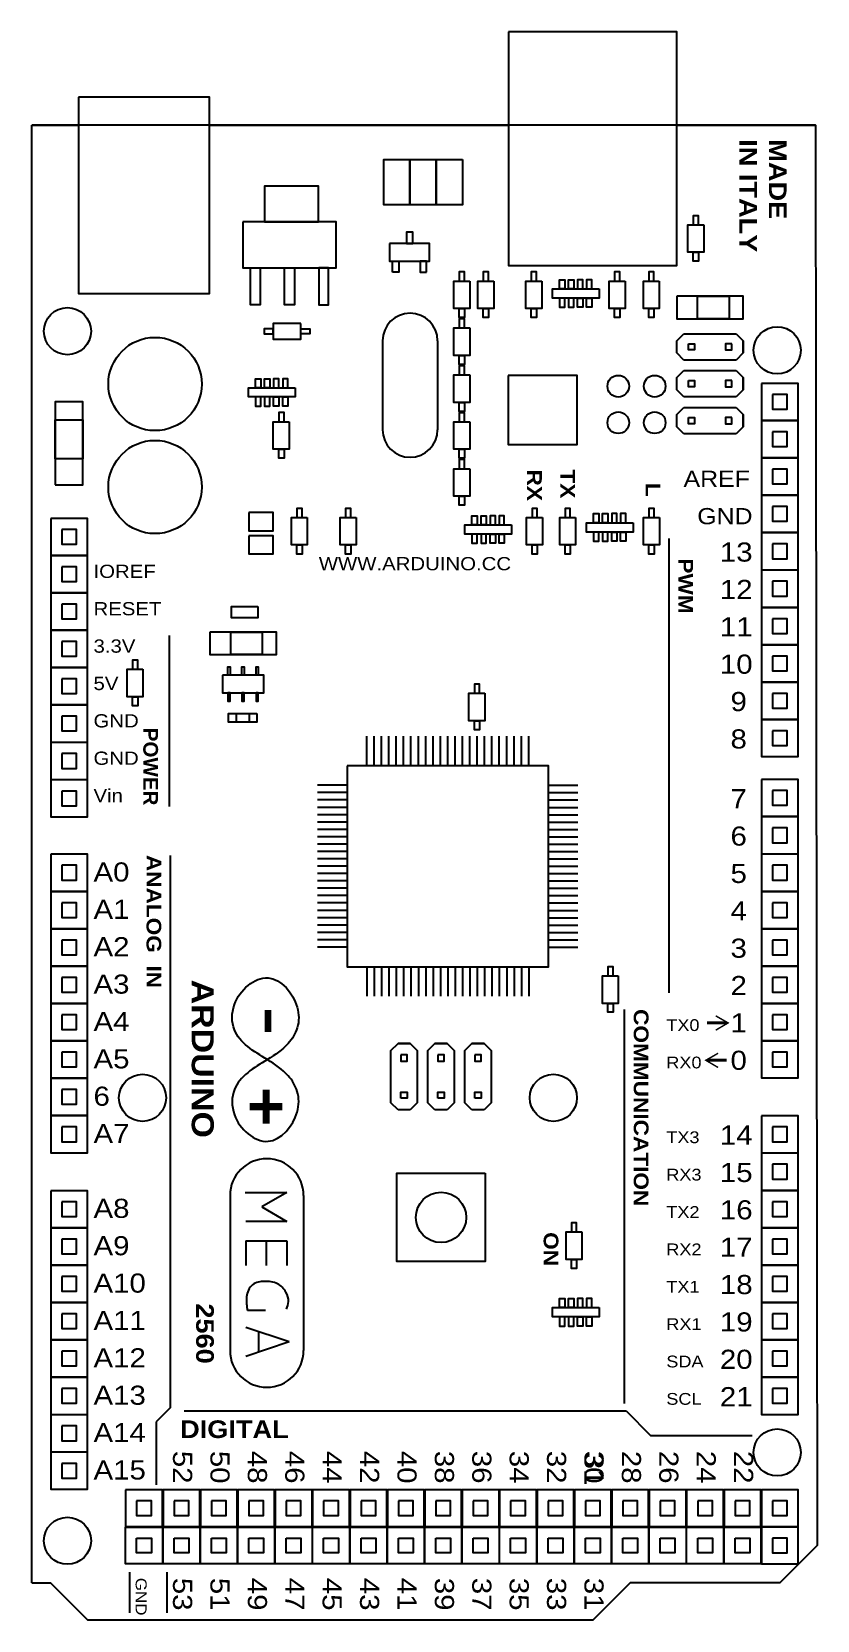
# Model space of a CAD drawing. Header units: millimetres. Extents: x 1914 to 2513, y 2106 to 2390.
# Drawn here: x 2459.6 to 2512.9, y 2109 to 2216.9 of the extents above; entities that cross this region are included whole.
import ezdxf

# ---------------------------------------------------------------- set-up
doc = ezdxf.new("R2010")
doc.units = ezdxf.units.MM
doc.styles.get("Standard").update_dxf_attribs({"font": 'arial.ttf'})

msp = doc.modelspace()

# ---------------------------------------------------------------- texts
at = {"width": 1.1}
for s, height, p in [('AREF', 1.1, (2503.87, 2185.99)), ('GND', 1.1, (2504.8, 2183.45)), ('13', 1.3, (2506.34, 2180.91)), ('IOREF', 0.9, (2463.8, 2179.8)), ('WWW.ARDUINO.CC', 0.9, (2479.1, 2180.32)), ('12', 1.3, (2506.34, 2178.37)), ('RESET', 0.9, (2463.8, 2177.26)), ('11', 1.3, (2506.34, 2175.83)), ('3.3V', 0.9, (2463.8, 2174.72)), ('10', 1.3, (2506.34, 2173.29)), ('5V', 0.9, (2463.8, 2172.18)), ('9', 1.3, (2507.06, 2170.75)), ('GND', 0.9, (2463.8, 2169.64)), ('8', 1.3, (2507.06, 2168.21)), ('GND', 0.9, (2463.8, 2167.1)), ('Vin', 0.9, (2463.8, 2164.56)), ('7', 1.3, (2507.06, 2164.15)), ('6', 1.3, (2507.06, 2161.61)), ('A0', 1.3, (2463.8, 2159.17)), ('5', 1.3, (2507.06, 2159.07)), ('A1', 1.3, (2463.8, 2156.63)), ('4', 1.3, (2507.06, 2156.53)), ('A2', 1.3, (2463.8, 2154.09)), ('3', 1.3, (2507.06, 2153.99)), ('A3', 1.3, (2463.8, 2151.55)), ('2', 1.3, (2507.06, 2151.45)), ('A4', 1.3, (2463.8, 2149.01)), ('TX0', 0.8, (2502.7, 2149.01)), ('1', 1.3, (2507.06, 2148.91)), ('A5', 1.3, (2463.8, 2146.47)), ('RX0', 0.8, (2502.7, 2146.47)), ('0', 1.3, (2507.06, 2146.37)), ('6', 1.3, (2463.8, 2143.93)), ('A7', 1.3, (2463.8, 2141.39)), ('TX3', 0.8, (2502.7, 2141.39)), ('14', 1.3, (2506.34, 2141.29)), ('RX3', 0.8, (2502.7, 2138.85)), ('15', 1.3, (2506.34, 2138.75)), ('A8', 1.3, (2463.8, 2136.31)), ('16', 1.3, (2506.34, 2136.21)), ('TX2', 0.8, (2502.7, 2136.31)), ('A9', 1.3, (2463.8, 2133.77)), ('RX2', 0.8, (2502.7, 2133.77)), ('17', 1.3, (2506.34, 2133.67)), ('A10', 1.3, (2463.8, 2131.23)), ('TX1', 0.8, (2502.7, 2131.23)), ('18', 1.3, (2506.34, 2131.13)), ('A11', 1.3, (2463.8, 2128.69)), ('19', 1.3, (2506.34, 2128.59)), ('RX1', 0.8, (2502.7, 2128.69)), ('A12', 1.3, (2463.8, 2126.15)), ('SDA', 0.8, (2502.7, 2126.15)), ('20', 1.3, (2506.34, 2126.05)), ('A13', 1.3, (2463.8, 2123.61)), ('21', 1.3, (2506.34, 2123.51)), ('SCL', 0.8, (2502.7, 2123.61)), ('A14', 1.3, (2463.8, 2121.07)), ('A15', 1.3, (2463.8, 2118.53))]:
    msp.add_text(s, height=height, dxfattribs=at).set_placement(p)
for s, height, p in [('52', 1.3, (2469.2, 2120.48)), ('50', 1.3, (2471.74, 2120.48)), ('48', 1.3, (2474.28, 2120.48)), ('46', 1.3, (2476.82, 2120.48)), ('44', 1.3, (2479.36, 2120.48)), ('42', 1.3, (2481.9, 2120.48)), ('40', 1.3, (2484.44, 2120.48)), ('38', 1.3, (2486.98, 2120.48)), ('36', 1.3, (2489.52, 2120.48)), ('34', 1.3, (2492.06, 2120.48)), ('32', 1.3, (2494.6, 2120.48)), ('30', 1.3, (2497.14, 2120.48)), ('28', 1.3, (2499.68, 2120.48)), ('26', 1.3, (2502.22, 2120.48)), ('24', 1.3, (2504.76, 2120.48)), ('22', 1.3, (2507.3, 2120.48)), ('GND', 0.75, (2466.66, 2111.85)), ('53', 1.3, (2469.2, 2111.85)), ('51', 1.3, (2471.74, 2111.85)), ('49', 1.3, (2474.28, 2111.85)), ('47', 1.3, (2476.82, 2111.85)), ('45', 1.3, (2479.36, 2111.85)), ('43', 1.3, (2481.9, 2111.85)), ('41', 1.3, (2484.44, 2111.85)), ('39', 1.3, (2486.98, 2111.85)), ('37', 1.3, (2489.52, 2111.85)), ('35', 1.3, (2492.06, 2111.85)), ('33', 1.3, (2494.6, 2111.85)), ('31', 1.3, (2497.14, 2111.85))]:
    msp.add_text(s, height=height, rotation=270, dxfattribs=at).set_placement(p)
at = {"attachment_point": 1, "rotation": 270}
for s, width, insert, char_height in [('{\\fArial|b1|i0|c0|p34;\\W1.1;MADE\\PIN ITALY}', 9.5124, (2510.87, 2209.61), 1.2), ('{\\fArial|b1|i0|c0|p34;\\W1.1;RX}', 9.5124, (2494.25, 2187.17), 1), ('{\\fArial|b1|i0|c0|p34;\\W1.1;TX}', 9.5124, (2496.51, 2187.17), 1), ('{\\fArial|b1|i0|c0|p34;\\W1.1;L}', 9.5124, (2502.3, 2186.27), 1), ('{\\fArial|b1|i0|c0|p34;\\W1.1;PWM}', 9.5124, (2504.52, 2181.13), 1), ('{\\fArial|b1|i0|c0|p34;POWER}', 5.4189, (2468.18, 2169.62), 1), ('{\\fArial|b1|i0|c0|p34;\\W1.1;ANALOG  IN}', 9.5124, (2468.4, 2160.98), 1), ('{\\fArial|b1|i0|c0|p34;\\W1.1;ARDUINO}', 9.5124, (2471.97, 2152.5), 1.5), ('{\\W1.1;-}', 9.5124, (2478.1, 2150.72), 4), ('{\\fArial|b1|i0|c0|p34;\\W1.1;COMMUNICATION}', 9.5124, (2501.49, 2150.5), 1), ('{\\fArial|b1|i0|c0|p34;\\W1.1;+}', 9.5124, (2477.07, 2145.22), 3), ('{\\fArial|b1|i0|c0|p34;\\W1.1;ON}', 9.5124, (2495.37, 2135.34), 1), ('{\\fArial|b1|i0|c0|p34;\\W1.1;2560}', 9.5124, (2471.97, 2130.5), 1.2), ('{\\W1.1;31}', 9.5124, (2498.44, 2120.35), 1.3)]:
    msp.add_mtext_dynamic_manual_height_columns(s, width=width, gutter_width=1, heights=[0], dxfattribs=dict(at, insert=insert, char_height=char_height))
at = {"insert": (2469.68, 2122.55), "char_height": 1.2, "attachment_point": 1}
msp.add_mtext_dynamic_manual_height_columns('{\\fArial|b1|i0|c0|p34;\\W1.1;DIGITAL}', width=9.5124, gutter_width=1, heights=[0], dxfattribs=at)

# ---------------------------------------------------------------- linework, layer by layer
for p, q in [((2512.83, 2210.57), (2459.61, 2210.57)), ((2483.43, 2195.92), (2483.43, 2189.87)), ((2487.17, 2195.92), (2487.17, 2189.87)), ((2503.42, 2195.92), (2503.9, 2196.4)), ((2503.42, 2195.09), (2503.42, 2195.92)), ((2503.9, 2196.4), (2507.44, 2196.4)), ((2507.44, 2196.4), (2507.92, 2195.92)), ((2503.9, 2194.61), (2503.42, 2195.09)), ((2507.92, 2195.09), (2507.44, 2194.61)), ((2503.42, 2193.42), (2503.9, 2193.9)), ((2507.44, 2194.61), (2503.9, 2194.61)), ((2503.9, 2193.9), (2507.44, 2193.9)), ((2507.44, 2193.9), (2507.92, 2193.42)), ((2503.42, 2192.58), (2503.42, 2193.42)), ((2503.9, 2192.1), (2503.42, 2192.58)), ((2507.92, 2192.58), (2507.44, 2192.1)), ((2503.42, 2190.91), (2503.9, 2191.39)), ((2507.44, 2192.1), (2503.9, 2192.1)), ((2503.9, 2191.39), (2507.44, 2191.39)), ((2507.44, 2191.39), (2507.92, 2190.91)), ((2503.42, 2190.08), (2503.42, 2190.91)), ((2503.9, 2189.6), (2503.42, 2190.08)), ((2507.44, 2189.6), (2503.9, 2189.6)), ((2507.92, 2190.08), (2507.44, 2189.6)), ((2502.88, 2182.49), (2502.88, 2151.6)), ((2468.93, 2175.9), (2468.93, 2164.27)), ((2482.36, 2167.04), (2482.36, 2169.04)), ((2482.86, 2167.04), (2482.86, 2169.04)), ((2483.36, 2167.04), (2483.36, 2169.04)), ((2483.86, 2167.04), (2483.86, 2169.04)), ((2484.36, 2167.04), (2484.36, 2169.04)), ((2484.86, 2167.04), (2484.86, 2169.04)), ((2485.36, 2167.04), (2485.36, 2169.04)), ((2485.86, 2167.04), (2485.86, 2169.04)), ((2486.36, 2167.04), (2486.36, 2169.04)), ((2486.86, 2167.04), (2486.86, 2169.04)), ((2487.36, 2167.04), (2487.36, 2169.04)), ((2487.86, 2167.04), (2487.86, 2169.04)), ((2488.36, 2167.04), (2488.36, 2169.04)), ((2488.86, 2167.04), (2488.86, 2169.04)), ((2489.36, 2167.04), (2489.36, 2169.04)), ((2489.86, 2167.04), (2489.86, 2169.04)), ((2490.36, 2167.04), (2490.36, 2169.04)), ((2490.86, 2167.04), (2490.86, 2169.04)), ((2491.36, 2167.04), (2491.36, 2169.04)), ((2491.86, 2167.04), (2491.86, 2169.04)), ((2492.36, 2167.04), (2492.36, 2169.04)), ((2492.86, 2167.04), (2492.86, 2169.04)), ((2493.36, 2167.04), (2493.36, 2169.04)), ((2481.02, 2165.71), (2479.02, 2165.71)), ((2494.69, 2165.71), (2496.69, 2165.71)), ((2481.02, 2165.21), (2479.02, 2165.21)), ((2481.02, 2164.71), (2479.02, 2164.71)), ((2494.69, 2165.21), (2496.69, 2165.21)), ((2494.69, 2164.71), (2496.69, 2164.71)), ((2481.02, 2164.21), (2479.02, 2164.21)), ((2481.02, 2163.71), (2479.02, 2163.71)), ((2494.69, 2164.21), (2496.69, 2164.21)), ((2494.69, 2163.71), (2496.69, 2163.71)), ((2481.02, 2163.21), (2479.02, 2163.21)), ((2481.02, 2162.71), (2479.02, 2162.71)), ((2494.69, 2163.21), (2496.69, 2163.21)), ((2494.69, 2162.71), (2496.69, 2162.71)), ((2481.02, 2162.21), (2479.02, 2162.21)), ((2481.02, 2161.71), (2479.02, 2161.71)), ((2481.02, 2161.21), (2479.02, 2161.21)), ((2494.69, 2162.21), (2496.69, 2162.21)), ((2494.69, 2161.71), (2496.69, 2161.71)), ((2494.69, 2161.21), (2496.69, 2161.21)), ((2469, 2160.93), (2469, 2123.4)), ((2481.02, 2160.71), (2479.02, 2160.71)), ((2481.02, 2160.21), (2479.02, 2160.21)), ((2494.69, 2160.71), (2496.69, 2160.71)), ((2494.69, 2160.21), (2496.69, 2160.21)), ((2481.02, 2159.71), (2479.02, 2159.71)), ((2481.02, 2159.21), (2479.02, 2159.21)), ((2494.69, 2159.71), (2496.69, 2159.71)), ((2494.69, 2159.21), (2496.69, 2159.21)), ((2481.02, 2158.71), (2479.02, 2158.71)), ((2481.02, 2158.21), (2479.02, 2158.21)), ((2494.69, 2158.71), (2496.69, 2158.71)), ((2494.69, 2158.21), (2496.69, 2158.21)), ((2481.02, 2157.71), (2479.02, 2157.71)), ((2481.02, 2157.21), (2479.02, 2157.21)), ((2494.69, 2157.71), (2496.69, 2157.71)), ((2494.69, 2157.21), (2496.69, 2157.21)), ((2481.02, 2156.71), (2479.02, 2156.71)), ((2481.02, 2156.21), (2479.02, 2156.21)), ((2494.69, 2156.71), (2496.69, 2156.71)), ((2494.69, 2156.21), (2496.69, 2156.21)), ((2481.02, 2155.71), (2479.02, 2155.71)), ((2481.02, 2155.21), (2479.02, 2155.21)), ((2481.02, 2154.71), (2479.02, 2154.71)), ((2494.69, 2155.71), (2496.69, 2155.71)), ((2494.69, 2155.21), (2496.69, 2155.21)), ((2494.69, 2154.71), (2496.69, 2154.71)), ((2482.36, 2153.37), (2482.36, 2151.37)), ((2482.86, 2153.37), (2482.86, 2151.37)), ((2483.36, 2153.37), (2483.36, 2151.37)), ((2483.86, 2153.37), (2483.86, 2151.37)), ((2484.36, 2153.37), (2484.36, 2151.37)), ((2484.86, 2153.37), (2484.86, 2151.37)), ((2485.36, 2153.37), (2485.36, 2151.37)), ((2485.86, 2153.37), (2485.86, 2151.37)), ((2486.36, 2153.37), (2486.36, 2151.37)), ((2486.86, 2153.37), (2486.86, 2151.37)), ((2487.36, 2153.37), (2487.36, 2151.37)), ((2487.86, 2153.37), (2487.86, 2151.37)), ((2488.36, 2153.37), (2488.36, 2151.37)), ((2488.86, 2153.37), (2488.86, 2151.37)), ((2489.36, 2153.37), (2489.36, 2151.37)), ((2489.86, 2153.37), (2489.86, 2151.37)), ((2490.36, 2153.37), (2490.36, 2151.37)), ((2490.86, 2153.37), (2490.86, 2151.37)), ((2491.36, 2153.37), (2491.36, 2151.37)), ((2491.86, 2153.37), (2491.86, 2151.37)), ((2492.36, 2153.37), (2492.36, 2151.37)), ((2492.86, 2153.37), (2492.86, 2151.37)), ((2493.36, 2153.37), (2493.36, 2151.37)), ((2499.84, 2150.48), (2499.84, 2123.7)), ((2484, 2147.68), (2484.48, 2148.16)), ((2484, 2144.14), (2484, 2147.68)), ((2485.31, 2148.16), (2485.79, 2147.68)), ((2485.79, 2147.68), (2485.79, 2144.14)), ((2486.5, 2147.68), (2486.98, 2148.16)), ((2486.5, 2144.14), (2486.5, 2147.68)), ((2487.82, 2148.16), (2488.3, 2147.68)), ((2488.3, 2147.68), (2488.3, 2144.14)), ((2489.01, 2147.68), (2489.49, 2148.16)), ((2489.01, 2144.14), (2489.01, 2147.68)), ((2490.32, 2148.16), (2490.8, 2147.68)), ((2490.8, 2147.68), (2490.8, 2144.14)), ((2484.48, 2143.66), (2484, 2144.14)), ((2485.79, 2144.14), (2485.31, 2143.66)), ((2486.98, 2143.66), (2486.5, 2144.14)), ((2488.3, 2144.14), (2487.82, 2143.66)), ((2489.49, 2143.66), (2489.01, 2144.14)), ((2490.8, 2144.14), (2490.32, 2143.66)), ((2485.31, 2143.66), (2484.48, 2143.66)), ((2487.82, 2143.66), (2486.98, 2143.66)), ((2490.32, 2143.66), (2489.49, 2143.66)), ((2473.07, 2137.83), (2473.07, 2127.3)), ((2474.09, 2138.04), (2476.92, 2138.04)), ((2476.92, 2138.04), (2475.22, 2137.06)), ((2478.07, 2137.83), (2478.07, 2127.3)), ((2475.22, 2137.06), (2476.92, 2136.07)), ((2476.92, 2136.07), (2474.14, 2136.07)), ((2474.14, 2134.74), (2476.92, 2134.74)), ((2474.14, 2134.74), (2474.14, 2133.08)), ((2475.53, 2134.74), (2475.53, 2133.08)), ((2476.92, 2134.74), (2476.92, 2133.08)), ((2475.48, 2130.01), (2474.26, 2130.01)), ((2474.14, 2128.88), (2477.09, 2127.9)), ((2474.14, 2126.92), (2477.09, 2127.9)), ((2475.01, 2128.59), (2475.01, 2127.21)), ((2469, 2123.4), (2468.06, 2122.46)), ((2468.06, 2122.46), (2468.06, 2118.18)), ((2469.95, 2123.19), (2499.98, 2123.19)), ((2499.98, 2123.19), (2501.63, 2121.53)), ((2501.63, 2121.53), (2508.53, 2121.53)), ((2466.24, 2112.23), (2466.24, 2109.48)), ((2468.78, 2112.23), (2468.78, 2109.48))]:
    msp.add_line(p, q)
at = {"color": 1}
for points in [[(2491.99, 2216.92), (2491.99, 2201.04), (2503.42, 2201.04), (2503.42, 2216.92)], [(2462.78, 2212.47), (2462.78, 2199.14), (2471.67, 2199.14), (2471.67, 2212.47)]]:
    msp.add_lwpolyline(points, close=True, dxfattribs=at)
for points in [[(2459.61, 2210.57), (2462.78, 2210.57)], [(2459.61, 2111.51), (2459.61, 2111.51), (2459.61, 2210.57)], [(2503.42, 2210.57), (2512.83, 2210.57), (2512.83, 2210.57), (2512.95, 2114.05), (2512.95, 2114.05), (2510.41, 2111.51), (2510.41, 2111.51), (2500.25, 2111.51), (2500.25, 2111.51), (2497.71, 2108.97), (2497.71, 2108.97), (2463.42, 2108.97)], [(2471.67, 2210.57), (2491.99, 2210.57)], [(2459.61, 2111.51), (2460.88, 2111.51), (2463.42, 2108.97)]]:
    msp.add_lwpolyline(points, dxfattribs=at)
for points in [[(2485.29, 2208.23), (2485.29, 2205.15), (2483.51, 2205.15), (2483.51, 2208.23)], [(2487.07, 2208.23), (2487.07, 2205.15), (2485.29, 2205.15), (2485.29, 2208.23)], [(2488.85, 2208.23), (2488.85, 2205.15), (2487.07, 2205.15), (2487.07, 2208.23)], [(2479.08, 2203.99), (2479.08, 2206.43), (2475.42, 2206.43), (2475.42, 2203.99)], [(2504.89, 2203.8), (2504.89, 2204.42), (2504.53, 2204.42), (2504.53, 2203.8)], [(2473.93, 2203.99), (2473.93, 2200.87), (2480.29, 2200.87), (2480.29, 2203.99)], [(2485.48, 2202.54), (2485.48, 2203.29), (2485.05, 2203.29), (2485.05, 2202.54)], [(2505.25, 2203.8), (2505.25, 2201.93), (2504.17, 2201.93), (2504.17, 2203.8)], [(2483.9, 2202.54), (2483.9, 2201.33), (2486.62, 2201.33), (2486.62, 2202.54)], [(2484.1, 2200.58), (2484.1, 2201.33), (2484.53, 2201.33), (2484.53, 2200.58)], [(2486.42, 2200.58), (2486.42, 2201.33), (2485.99, 2201.33), (2485.99, 2200.58)], [(2504.89, 2201.93), (2504.89, 2201.32), (2504.53, 2201.32), (2504.53, 2201.93)], [(2475.12, 2200.87), (2475.12, 2198.37), (2474.46, 2198.37), (2474.46, 2200.87)], [(2477.45, 2200.87), (2477.45, 2198.37), (2476.78, 2198.37), (2476.78, 2200.87)], [(2479.1, 2200.87), (2479.1, 2198.37), (2479.77, 2198.37), (2479.77, 2200.87)], [(2488.99, 2199.98), (2488.99, 2200.6), (2488.63, 2200.6), (2488.63, 2199.98)], [(2490.62, 2199.98), (2490.62, 2200.6), (2490.27, 2200.6), (2490.27, 2199.98)], [(2493.88, 2199.98), (2493.88, 2200.6), (2493.53, 2200.6), (2493.53, 2199.98)], [(2495.45, 2199.44), (2495.45, 2200.06), (2495.8, 2200.06), (2495.8, 2199.44)], [(2496.06, 2199.44), (2496.06, 2200.06), (2496.42, 2200.06), (2496.42, 2199.44)], [(2497.03, 2199.44), (2497.03, 2200.06), (2496.68, 2200.06), (2496.68, 2199.44)], [(2497.65, 2199.44), (2497.65, 2200.06), (2497.29, 2200.06), (2497.29, 2199.44)], [(2499.55, 2199.98), (2499.55, 2200.6), (2499.19, 2200.6), (2499.19, 2199.98)], [(2501.86, 2199.98), (2501.86, 2200.6), (2501.51, 2200.6), (2501.51, 2199.98)], [(2489.35, 2199.98), (2489.35, 2198.11), (2488.27, 2198.11), (2488.27, 2199.98)], [(2490.98, 2199.98), (2490.98, 2198.11), (2489.9, 2198.11), (2489.9, 2199.98)], [(2494.24, 2199.98), (2494.24, 2198.11), (2493.16, 2198.11), (2493.16, 2199.98)], [(2498.13, 2199.44), (2498.13, 2198.81), (2494.96, 2198.81), (2494.96, 2199.44)], [(2499.91, 2199.98), (2499.91, 2198.11), (2498.83, 2198.11), (2498.83, 2199.98)], [(2502.22, 2199.98), (2502.22, 2198.11), (2501.14, 2198.11), (2501.14, 2199.98)], [(2488.99, 2198.11), (2488.99, 2197.49), (2488.63, 2197.49), (2488.63, 2198.11)], [(2490.62, 2198.11), (2490.62, 2197.49), (2490.27, 2197.49), (2490.27, 2198.11)], [(2493.88, 2198.11), (2493.88, 2197.49), (2493.53, 2197.49), (2493.53, 2198.11)], [(2495.45, 2198.81), (2495.45, 2198.2), (2495.8, 2198.2), (2495.8, 2198.81)], [(2496.06, 2198.81), (2496.06, 2198.2), (2496.42, 2198.2), (2496.42, 2198.81)], [(2497.03, 2198.81), (2497.03, 2198.2), (2496.68, 2198.2), (2496.68, 2198.81)], [(2497.65, 2198.81), (2497.65, 2198.2), (2497.29, 2198.2), (2497.29, 2198.81)], [(2499.55, 2198.11), (2499.55, 2197.49), (2499.19, 2197.49), (2499.19, 2198.11)], [(2501.86, 2198.11), (2501.86, 2197.49), (2501.51, 2197.49), (2501.51, 2198.11)], [(2503.42, 2198.94), (2503.42, 2197.42), (2507.92, 2197.42), (2507.92, 2198.94)], [(2506.96, 2198.94), (2506.96, 2197.42), (2504.82, 2197.42), (2504.82, 2198.94)], [(2477.87, 2197.1), (2475.99, 2197.1), (2475.99, 2196.02), (2477.87, 2196.02)], [(2489.35, 2196.79), (2489.35, 2194.92), (2488.27, 2194.92), (2488.27, 2196.79)], [(2488.99, 2196.79), (2488.99, 2197.41), (2488.63, 2197.41), (2488.63, 2196.79)], [(2475.99, 2196.74), (2475.38, 2196.74), (2475.38, 2196.39), (2475.99, 2196.39)], [(2477.87, 2196.74), (2478.48, 2196.74), (2478.48, 2196.39), (2477.87, 2196.39)], [(2504.2, 2195.72), (2504.61, 2195.72), (2504.61, 2195.3), (2504.2, 2195.3)], [(2507.15, 2195.72), (2506.73, 2195.72), (2506.73, 2195.3), (2507.15, 2195.3)], [(2507.92, 2195.92), (2507.92, 2195.92), (2507.92, 2195.09), (2507.92, 2195.09)], [(2488.99, 2194.92), (2488.99, 2194.31), (2488.63, 2194.31), (2488.63, 2194.92)], [(2489.35, 2193.6), (2489.35, 2191.73), (2488.27, 2191.73), (2488.27, 2193.6)], [(2488.99, 2193.6), (2488.99, 2194.21), (2488.63, 2194.21), (2488.63, 2193.6)], [(2491.97, 2193.55), (2491.97, 2188.87), (2496.65, 2188.87), (2496.65, 2193.55)], [(2477.49, 2192.73), (2477.49, 2192.1), (2474.32, 2192.1), (2474.32, 2192.73)], [(2474.8, 2192.73), (2474.8, 2193.34), (2475.16, 2193.34), (2475.16, 2192.73)], [(2475.42, 2192.73), (2475.42, 2193.34), (2475.77, 2193.34), (2475.77, 2192.73)], [(2476.39, 2192.73), (2476.39, 2193.34), (2476.03, 2193.34), (2476.03, 2192.73)], [(2477, 2192.73), (2477, 2193.34), (2476.65, 2193.34), (2476.65, 2192.73)], [(2504.2, 2193.21), (2504.61, 2193.21), (2504.61, 2192.79), (2504.2, 2192.79)], [(2507.15, 2193.21), (2506.73, 2193.21), (2506.73, 2192.79), (2507.15, 2192.79)], [(2507.92, 2193.42), (2507.92, 2193.42), (2507.92, 2192.58), (2507.92, 2192.58)], [(2461.19, 2186.13), (2463.08, 2186.13), (2463.08, 2191.76), (2461.19, 2191.76)], [(2474.8, 2192.1), (2474.8, 2191.48), (2475.16, 2191.48), (2475.16, 2192.1)], [(2475.42, 2192.1), (2475.42, 2191.48), (2475.77, 2191.48), (2475.77, 2192.1)], [(2476.39, 2192.1), (2476.39, 2191.48), (2476.03, 2191.48), (2476.03, 2192.1)], [(2477, 2192.1), (2477, 2191.48), (2476.65, 2191.48), (2476.65, 2192.1)], [(2488.99, 2191.73), (2488.99, 2191.11), (2488.63, 2191.11), (2488.63, 2191.73)], [(2461.19, 2190.55), (2463.08, 2190.55), (2463.08, 2187.89), (2461.19, 2187.89)], [(2477.09, 2190.42), (2477.09, 2188.55), (2476.01, 2188.55), (2476.01, 2190.42)], [(2476.74, 2190.42), (2476.74, 2191.04), (2476.38, 2191.04), (2476.38, 2190.42)], [(2489.35, 2190.42), (2489.35, 2188.55), (2488.27, 2188.55), (2488.27, 2190.42)], [(2488.99, 2190.42), (2488.99, 2191.03), (2488.63, 2191.03), (2488.63, 2190.42)], [(2504.2, 2190.7), (2504.61, 2190.7), (2504.61, 2190.28), (2504.2, 2190.28)], [(2507.15, 2190.7), (2506.73, 2190.7), (2506.73, 2190.28), (2507.15, 2190.28)], [(2507.92, 2190.91), (2507.92, 2190.91), (2507.92, 2190.08), (2507.92, 2190.08)], [(2476.74, 2188.55), (2476.74, 2187.93), (2476.38, 2187.93), (2476.38, 2188.55)], [(2488.99, 2188.55), (2488.99, 2187.93), (2488.63, 2187.93), (2488.63, 2188.55)], [(2489.35, 2187.22), (2489.35, 2185.35), (2488.27, 2185.35), (2488.27, 2187.22)], [(2488.99, 2187.22), (2488.99, 2187.84), (2488.63, 2187.84), (2488.63, 2187.22)], [(2488.99, 2185.35), (2488.99, 2184.74), (2488.63, 2184.74), (2488.63, 2185.35)], [(2474.34, 2184.25), (2474.34, 2183.01), (2476.01, 2183.01), (2476.01, 2184.25)], [(2478.32, 2183.91), (2478.32, 2182.04), (2477.24, 2182.04), (2477.24, 2183.91)], [(2477.96, 2183.91), (2477.96, 2184.52), (2477.61, 2184.52), (2477.61, 2183.91)], [(2481.63, 2183.91), (2481.63, 2182.04), (2480.55, 2182.04), (2480.55, 2183.91)], [(2481.28, 2183.91), (2481.28, 2184.52), (2480.92, 2184.52), (2480.92, 2183.91)], [(2489.5, 2183.41), (2489.5, 2184.02), (2489.86, 2184.02), (2489.86, 2183.41)], [(2490.12, 2183.41), (2490.12, 2184.02), (2490.47, 2184.02), (2490.47, 2183.41)], [(2491.09, 2183.41), (2491.09, 2184.02), (2490.73, 2184.02), (2490.73, 2183.41)], [(2491.7, 2183.41), (2491.7, 2184.02), (2491.35, 2184.02), (2491.35, 2183.41)], [(2494.3, 2183.91), (2494.3, 2182.04), (2493.21, 2182.04), (2493.21, 2183.91)], [(2493.94, 2183.91), (2493.94, 2184.52), (2493.58, 2184.52), (2493.58, 2183.91)], [(2496.54, 2183.91), (2496.54, 2182.04), (2495.46, 2182.04), (2495.46, 2183.91)], [(2496.18, 2183.91), (2496.18, 2184.52), (2495.83, 2184.52), (2495.83, 2183.91)], [(2497.76, 2183.55), (2497.76, 2184.17), (2498.11, 2184.17), (2498.11, 2183.55)], [(2498.37, 2183.55), (2498.37, 2184.17), (2498.73, 2184.17), (2498.73, 2183.55)], [(2499.34, 2183.55), (2499.34, 2184.17), (2498.99, 2184.17), (2498.99, 2183.55)], [(2499.96, 2183.55), (2499.96, 2184.17), (2499.6, 2184.17), (2499.6, 2183.55)], [(2502.23, 2183.91), (2502.23, 2182.04), (2501.15, 2182.04), (2501.15, 2183.91)], [(2501.87, 2183.91), (2501.87, 2184.52), (2501.51, 2184.52), (2501.51, 2183.91)], [(2492.18, 2183.41), (2492.18, 2182.78), (2489.02, 2182.78), (2489.02, 2183.41)], [(2489.5, 2182.78), (2489.5, 2182.16), (2489.86, 2182.16), (2489.86, 2182.78)], [(2490.12, 2182.78), (2490.12, 2182.16), (2490.47, 2182.16), (2490.47, 2182.78)], [(2491.09, 2182.78), (2491.09, 2182.16), (2490.73, 2182.16), (2490.73, 2182.78)], [(2491.7, 2182.78), (2491.7, 2182.16), (2491.35, 2182.16), (2491.35, 2182.78)], [(2500.44, 2183.55), (2500.44, 2182.92), (2497.27, 2182.92), (2497.27, 2183.55)], [(2497.76, 2182.92), (2497.76, 2182.31), (2498.11, 2182.31), (2498.11, 2182.92)], [(2498.37, 2182.92), (2498.37, 2182.31), (2498.73, 2182.31), (2498.73, 2182.92)], [(2499.34, 2182.92), (2499.34, 2182.31), (2498.99, 2182.31), (2498.99, 2182.92)], [(2499.96, 2182.92), (2499.96, 2182.31), (2499.6, 2182.31), (2499.6, 2182.92)], [(2474.34, 2182.67), (2474.34, 2181.43), (2476.01, 2181.43), (2476.01, 2182.67)], [(2477.96, 2182.04), (2477.96, 2181.42), (2477.61, 2181.42), (2477.61, 2182.04)], [(2481.28, 2182.04), (2481.28, 2181.42), (2480.92, 2181.42), (2480.92, 2182.04)], [(2493.94, 2182.04), (2493.94, 2181.42), (2493.58, 2181.42), (2493.58, 2182.04)], [(2496.18, 2182.04), (2496.18, 2181.42), (2495.83, 2181.42), (2495.83, 2182.04)], [(2501.87, 2182.04), (2501.87, 2181.42), (2501.51, 2181.42), (2501.51, 2182.04)], [(2474.95, 2177.85), (2474.95, 2177.09), (2473.16, 2177.09), (2473.16, 2177.85)], [(2471.71, 2176.11), (2471.71, 2174.59), (2476.22, 2174.59), (2476.22, 2176.11)], [(2475.25, 2176.11), (2475.25, 2174.59), (2473.12, 2174.59), (2473.12, 2176.11)], [(2466.8, 2173.6), (2466.8, 2174.22), (2466.45, 2174.22), (2466.45, 2173.6)], [(2467.16, 2173.6), (2467.16, 2171.73), (2466.08, 2171.73), (2466.08, 2173.6)], [(2472.55, 2173.19), (2472.55, 2172), (2475.37, 2172), (2475.37, 2173.19)], [(2472.93, 2173.19), (2472.93, 2173.77), (2473.08, 2173.77), (2473.08, 2173.19)], [(2473.88, 2173.19), (2473.88, 2173.77), (2474.04, 2173.77), (2474.04, 2173.19)], [(2474.84, 2173.19), (2474.84, 2173.77), (2474.99, 2173.77), (2474.99, 2173.19)], [(2472.93, 2172), (2472.93, 2171.42), (2473.08, 2171.42), (2473.08, 2172)], [(2473.88, 2172), (2473.88, 2171.42), (2474.04, 2171.42), (2474.04, 2172)], [(2474.84, 2172), (2474.84, 2171.42), (2474.99, 2171.42), (2474.99, 2172)], [(2490.38, 2171.96), (2490.38, 2170.09), (2489.3, 2170.09), (2489.3, 2171.96)], [(2490.02, 2171.96), (2490.02, 2172.58), (2489.67, 2172.58), (2489.67, 2171.96)], [(2466.8, 2171.73), (2466.8, 2171.11), (2466.45, 2171.11), (2466.45, 2171.73)], [(2474.89, 2170.59), (2474.89, 2169.99), (2472.97, 2169.99), (2472.97, 2170.59)], [(2474.37, 2170.59), (2474.37, 2169.99), (2473.51, 2169.99), (2473.51, 2170.59)], [(2490.02, 2170.09), (2490.02, 2169.47), (2489.67, 2169.47), (2489.67, 2170.09)], [(2481.02, 2167.04), (2481.02, 2153.37), (2494.69, 2153.37), (2494.69, 2167.04)], [(2499.44, 2152.77), (2499.44, 2150.89), (2498.36, 2150.89), (2498.36, 2152.77)], [(2499.08, 2152.77), (2499.08, 2153.38), (2498.73, 2153.38), (2498.73, 2152.77)], [(2499.08, 2150.89), (2499.08, 2150.28), (2498.73, 2150.28), (2498.73, 2150.89)], [(2484.48, 2148.16), (2484.48, 2148.16), (2485.31, 2148.16), (2485.31, 2148.16)], [(2484.68, 2147.39), (2484.68, 2146.97), (2485.1, 2146.97), (2485.1, 2147.39)], [(2486.98, 2148.16), (2486.98, 2148.16), (2487.82, 2148.16), (2487.82, 2148.16)], [(2487.19, 2147.39), (2487.19, 2146.97), (2487.61, 2146.97), (2487.61, 2147.39)], [(2489.49, 2148.16), (2489.49, 2148.16), (2490.32, 2148.16), (2490.32, 2148.16)], [(2489.7, 2147.39), (2489.7, 2146.97), (2490.12, 2146.97), (2490.12, 2147.39)], [(2484.68, 2144.44), (2484.68, 2144.85), (2485.1, 2144.85), (2485.1, 2144.44)], [(2487.19, 2144.44), (2487.19, 2144.85), (2487.61, 2144.85), (2487.61, 2144.44)], [(2489.7, 2144.44), (2489.7, 2144.85), (2490.12, 2144.85), (2490.12, 2144.44)], [(2490.4, 2139.34), (2490.4, 2133.34), (2484.4, 2133.34), (2484.4, 2139.34)], [(2496.97, 2135.36), (2496.97, 2133.49), (2495.89, 2133.49), (2495.89, 2135.36)], [(2496.61, 2135.36), (2496.61, 2135.97), (2496.26, 2135.97), (2496.26, 2135.36)], [(2496.61, 2133.49), (2496.61, 2132.87), (2496.26, 2132.87), (2496.26, 2133.49)], [(2498.13, 2130.21), (2498.13, 2129.58), (2494.97, 2129.58), (2494.97, 2130.21)], [(2495.45, 2130.21), (2495.45, 2130.83), (2495.8, 2130.83), (2495.8, 2130.21)], [(2496.06, 2130.21), (2496.06, 2130.83), (2496.42, 2130.83), (2496.42, 2130.21)], [(2497.03, 2130.21), (2497.03, 2130.83), (2496.68, 2130.83), (2496.68, 2130.21)], [(2497.65, 2130.21), (2497.65, 2130.83), (2497.29, 2130.83), (2497.29, 2130.21)], [(2495.45, 2129.58), (2495.45, 2128.96), (2495.8, 2128.96), (2495.8, 2129.58)], [(2496.06, 2129.58), (2496.06, 2128.96), (2496.42, 2128.96), (2496.42, 2129.58)], [(2497.03, 2129.58), (2497.03, 2128.96), (2496.68, 2128.96), (2496.68, 2129.58)], [(2497.65, 2129.58), (2497.65, 2128.96), (2497.29, 2128.96), (2497.29, 2129.58)]]:
    msp.add_lwpolyline(points, close=True)
at = {"color": 9}
for points in [[(2509.16, 2193.02), (2509.16, 2190.52), (2511.66, 2190.52), (2511.66, 2193.02)], [(2509.91, 2192.27), (2509.91, 2191.27), (2510.91, 2191.27), (2510.91, 2192.27)], [(2509.16, 2190.48), (2509.16, 2187.98), (2511.66, 2187.98), (2511.66, 2190.48)], [(2509.91, 2189.73), (2509.91, 2188.73), (2510.91, 2188.73), (2510.91, 2189.73)], [(2509.16, 2187.94), (2509.16, 2185.44), (2511.66, 2185.44), (2511.66, 2187.94)], [(2509.91, 2187.19), (2509.91, 2186.19), (2510.91, 2186.19), (2510.91, 2187.19)], [(2509.16, 2185.4), (2509.16, 2182.9), (2511.66, 2182.9), (2511.66, 2185.4)], [(2460.9, 2183.85), (2460.9, 2181.35), (2463.4, 2181.35), (2463.4, 2183.85)], [(2509.91, 2184.65), (2509.91, 2183.65), (2510.91, 2183.65), (2510.91, 2184.65)], [(2461.65, 2183.1), (2461.65, 2182.1), (2462.65, 2182.1), (2462.65, 2183.1)], [(2509.16, 2182.86), (2509.16, 2180.36), (2511.66, 2180.36), (2511.66, 2182.86)], [(2509.91, 2182.11), (2509.91, 2181.11), (2510.91, 2181.11), (2510.91, 2182.11)], [(2460.9, 2181.31), (2460.9, 2178.81), (2463.4, 2178.81), (2463.4, 2181.31)], [(2461.65, 2180.56), (2461.65, 2179.56), (2462.65, 2179.56), (2462.65, 2180.56)], [(2509.16, 2180.32), (2509.16, 2177.82), (2511.66, 2177.82), (2511.66, 2180.32)], [(2509.91, 2179.57), (2509.91, 2178.57), (2510.91, 2178.57), (2510.91, 2179.57)], [(2460.9, 2178.77), (2460.9, 2176.27), (2463.4, 2176.27), (2463.4, 2178.77)], [(2461.65, 2178.02), (2461.65, 2177.02), (2462.65, 2177.02), (2462.65, 2178.02)], [(2509.16, 2177.78), (2509.16, 2175.28), (2511.66, 2175.28), (2511.66, 2177.78)], [(2509.91, 2177.03), (2509.91, 2176.03), (2510.91, 2176.03), (2510.91, 2177.03)], [(2460.9, 2176.23), (2460.9, 2173.73), (2463.4, 2173.73), (2463.4, 2176.23)], [(2461.65, 2175.48), (2461.65, 2174.48), (2462.65, 2174.48), (2462.65, 2175.48)], [(2509.16, 2175.24), (2509.16, 2172.74), (2511.66, 2172.74), (2511.66, 2175.24)], [(2509.91, 2174.49), (2509.91, 2173.49), (2510.91, 2173.49), (2510.91, 2174.49)], [(2460.9, 2173.69), (2460.9, 2171.19), (2463.4, 2171.19), (2463.4, 2173.69)], [(2461.65, 2172.94), (2461.65, 2171.94), (2462.65, 2171.94), (2462.65, 2172.94)], [(2509.16, 2172.7), (2509.16, 2170.2), (2511.66, 2170.2), (2511.66, 2172.7)], [(2460.9, 2171.15), (2460.9, 2168.65), (2463.4, 2168.65), (2463.4, 2171.15)], [(2509.91, 2171.95), (2509.91, 2170.95), (2510.91, 2170.95), (2510.91, 2171.95)], [(2461.65, 2170.4), (2461.65, 2169.4), (2462.65, 2169.4), (2462.65, 2170.4)], [(2509.16, 2170.16), (2509.16, 2167.66), (2511.66, 2167.66), (2511.66, 2170.16)], [(2509.91, 2169.41), (2509.91, 2168.41), (2510.91, 2168.41), (2510.91, 2169.41)], [(2460.9, 2168.61), (2460.9, 2166.11), (2463.4, 2166.11), (2463.4, 2168.61)], [(2461.65, 2167.86), (2461.65, 2166.86), (2462.65, 2166.86), (2462.65, 2167.86)], [(2460.9, 2166.07), (2460.9, 2163.57), (2463.4, 2163.57), (2463.4, 2166.07)], [(2509.16, 2166.1), (2509.16, 2163.6), (2511.66, 2163.6), (2511.66, 2166.1)], [(2461.65, 2165.32), (2461.65, 2164.32), (2462.65, 2164.32), (2462.65, 2165.32)], [(2509.91, 2165.35), (2509.91, 2164.35), (2510.91, 2164.35), (2510.91, 2165.35)], [(2509.16, 2163.56), (2509.16, 2161.06), (2511.66, 2161.06), (2511.66, 2163.56)], [(2509.91, 2162.81), (2509.91, 2161.81), (2510.91, 2161.81), (2510.91, 2162.81)], [(2460.9, 2161.02), (2460.9, 2158.52), (2463.4, 2158.52), (2463.4, 2161.02)], [(2461.65, 2160.27), (2461.65, 2159.27), (2462.65, 2159.27), (2462.65, 2160.27)], [(2509.16, 2161.02), (2509.16, 2158.52), (2511.66, 2158.52), (2511.66, 2161.02)], [(2509.91, 2160.27), (2509.91, 2159.27), (2510.91, 2159.27), (2510.91, 2160.27)], [(2460.9, 2158.48), (2460.9, 2155.98), (2463.4, 2155.98), (2463.4, 2158.48)], [(2509.16, 2158.48), (2509.16, 2155.98), (2511.66, 2155.98), (2511.66, 2158.48)], [(2461.65, 2157.73), (2461.65, 2156.73), (2462.65, 2156.73), (2462.65, 2157.73)], [(2509.91, 2157.73), (2509.91, 2156.73), (2510.91, 2156.73), (2510.91, 2157.73)], [(2460.9, 2155.94), (2460.9, 2153.44), (2463.4, 2153.44), (2463.4, 2155.94)], [(2509.16, 2155.94), (2509.16, 2153.44), (2511.66, 2153.44), (2511.66, 2155.94)], [(2461.65, 2155.19), (2461.65, 2154.19), (2462.65, 2154.19), (2462.65, 2155.19)], [(2509.91, 2155.19), (2509.91, 2154.19), (2510.91, 2154.19), (2510.91, 2155.19)], [(2460.9, 2153.4), (2460.9, 2150.9), (2463.4, 2150.9), (2463.4, 2153.4)], [(2461.65, 2152.65), (2461.65, 2151.65), (2462.65, 2151.65), (2462.65, 2152.65)], [(2509.16, 2153.4), (2509.16, 2150.9), (2511.66, 2150.9), (2511.66, 2153.4)], [(2509.91, 2152.65), (2509.91, 2151.65), (2510.91, 2151.65), (2510.91, 2152.65)], [(2460.9, 2150.86), (2460.9, 2148.36), (2463.4, 2148.36), (2463.4, 2150.86)], [(2509.16, 2150.86), (2509.16, 2148.36), (2511.66, 2148.36), (2511.66, 2150.86)], [(2461.65, 2150.11), (2461.65, 2149.11), (2462.65, 2149.11), (2462.65, 2150.11)], [(2509.91, 2150.11), (2509.91, 2149.11), (2510.91, 2149.11), (2510.91, 2150.11)], [(2460.9, 2148.32), (2460.9, 2145.82), (2463.4, 2145.82), (2463.4, 2148.32)], [(2509.16, 2148.32), (2509.16, 2145.82), (2511.66, 2145.82), (2511.66, 2148.32)], [(2461.65, 2147.57), (2461.65, 2146.57), (2462.65, 2146.57), (2462.65, 2147.57)], [(2509.91, 2147.57), (2509.91, 2146.57), (2510.91, 2146.57), (2510.91, 2147.57)], [(2460.9, 2145.78), (2460.9, 2143.28), (2463.4, 2143.28), (2463.4, 2145.78)], [(2461.65, 2145.03), (2461.65, 2144.03), (2462.65, 2144.03), (2462.65, 2145.03)], [(2460.9, 2143.24), (2460.9, 2140.74), (2463.4, 2140.74), (2463.4, 2143.24)], [(2509.16, 2143.24), (2509.16, 2140.74), (2511.66, 2140.74), (2511.66, 2143.24)], [(2461.65, 2142.49), (2461.65, 2141.49), (2462.65, 2141.49), (2462.65, 2142.49)], [(2509.91, 2142.49), (2509.91, 2141.49), (2510.91, 2141.49), (2510.91, 2142.49)], [(2509.16, 2140.7), (2509.16, 2138.2), (2511.66, 2138.2), (2511.66, 2140.7)], [(2509.91, 2139.95), (2509.91, 2138.95), (2510.91, 2138.95), (2510.91, 2139.95)], [(2460.9, 2138.16), (2460.9, 2135.66), (2463.4, 2135.66), (2463.4, 2138.16)], [(2509.16, 2138.16), (2509.16, 2135.66), (2511.66, 2135.66), (2511.66, 2138.16)], [(2461.65, 2137.41), (2461.65, 2136.41), (2462.65, 2136.41), (2462.65, 2137.41)], [(2509.91, 2137.41), (2509.91, 2136.41), (2510.91, 2136.41), (2510.91, 2137.41)], [(2460.9, 2135.62), (2460.9, 2133.12), (2463.4, 2133.12), (2463.4, 2135.62)], [(2509.16, 2135.62), (2509.16, 2133.12), (2511.66, 2133.12), (2511.66, 2135.62)], [(2461.65, 2134.87), (2461.65, 2133.87), (2462.65, 2133.87), (2462.65, 2134.87)], [(2509.91, 2134.87), (2509.91, 2133.87), (2510.91, 2133.87), (2510.91, 2134.87)], [(2460.9, 2133.08), (2460.9, 2130.58), (2463.4, 2130.58), (2463.4, 2133.08)], [(2461.65, 2132.33), (2461.65, 2131.33), (2462.65, 2131.33), (2462.65, 2132.33)], [(2509.16, 2133.08), (2509.16, 2130.58), (2511.66, 2130.58), (2511.66, 2133.08)], [(2509.91, 2132.33), (2509.91, 2131.33), (2510.91, 2131.33), (2510.91, 2132.33)], [(2460.9, 2130.54), (2460.9, 2128.04), (2463.4, 2128.04), (2463.4, 2130.54)], [(2509.16, 2130.54), (2509.16, 2128.04), (2511.66, 2128.04), (2511.66, 2130.54)], [(2461.65, 2129.79), (2461.65, 2128.79), (2462.65, 2128.79), (2462.65, 2129.79)], [(2509.91, 2129.79), (2509.91, 2128.79), (2510.91, 2128.79), (2510.91, 2129.79)], [(2460.9, 2128), (2460.9, 2125.5), (2463.4, 2125.5), (2463.4, 2128)], [(2509.16, 2128), (2509.16, 2125.5), (2511.66, 2125.5), (2511.66, 2128)], [(2461.65, 2127.25), (2461.65, 2126.25), (2462.65, 2126.25), (2462.65, 2127.25)], [(2509.91, 2127.25), (2509.91, 2126.25), (2510.91, 2126.25), (2510.91, 2127.25)], [(2460.9, 2125.46), (2460.9, 2122.96), (2463.4, 2122.96), (2463.4, 2125.46)], [(2461.65, 2124.71), (2461.65, 2123.71), (2462.65, 2123.71), (2462.65, 2124.71)], [(2509.16, 2125.46), (2509.16, 2122.96), (2511.66, 2122.96), (2511.66, 2125.46)], [(2509.91, 2124.71), (2509.91, 2123.71), (2510.91, 2123.71), (2510.91, 2124.71)], [(2460.9, 2122.92), (2460.9, 2120.42), (2463.4, 2120.42), (2463.4, 2122.92)], [(2461.65, 2122.17), (2461.65, 2121.17), (2462.65, 2121.17), (2462.65, 2122.17)], [(2460.9, 2120.38), (2460.9, 2117.88), (2463.4, 2117.88), (2463.4, 2120.38)], [(2461.65, 2119.63), (2461.65, 2118.63), (2462.65, 2118.63), (2462.65, 2119.63)], [(2465.98, 2117.84), (2465.98, 2115.34), (2468.48, 2115.34), (2468.48, 2117.84)], [(2466.73, 2117.09), (2466.73, 2116.09), (2467.73, 2116.09), (2467.73, 2117.09)], [(2468.52, 2117.84), (2468.52, 2115.34), (2471.02, 2115.34), (2471.02, 2117.84)], [(2469.27, 2117.09), (2469.27, 2116.09), (2470.27, 2116.09), (2470.27, 2117.09)], [(2471.06, 2117.84), (2471.06, 2115.34), (2473.56, 2115.34), (2473.56, 2117.84)], [(2471.81, 2117.09), (2471.81, 2116.09), (2472.81, 2116.09), (2472.81, 2117.09)], [(2473.6, 2117.84), (2473.6, 2115.34), (2476.1, 2115.34), (2476.1, 2117.84)], [(2474.35, 2117.09), (2474.35, 2116.09), (2475.35, 2116.09), (2475.35, 2117.09)], [(2476.14, 2117.84), (2476.14, 2115.34), (2478.64, 2115.34), (2478.64, 2117.84)], [(2476.89, 2117.09), (2476.89, 2116.09), (2477.89, 2116.09), (2477.89, 2117.09)], [(2478.68, 2117.84), (2478.68, 2115.34), (2481.18, 2115.34), (2481.18, 2117.84)], [(2479.43, 2117.09), (2479.43, 2116.09), (2480.43, 2116.09), (2480.43, 2117.09)], [(2481.22, 2117.84), (2481.22, 2115.34), (2483.72, 2115.34), (2483.72, 2117.84)], [(2481.97, 2117.09), (2481.97, 2116.09), (2482.97, 2116.09), (2482.97, 2117.09)], [(2483.76, 2117.84), (2483.76, 2115.34), (2486.26, 2115.34), (2486.26, 2117.84)], [(2484.51, 2117.09), (2484.51, 2116.09), (2485.51, 2116.09), (2485.51, 2117.09)], [(2486.3, 2117.84), (2486.3, 2115.34), (2488.8, 2115.34), (2488.8, 2117.84)], [(2487.05, 2117.09), (2487.05, 2116.09), (2488.05, 2116.09), (2488.05, 2117.09)], [(2488.84, 2117.84), (2488.84, 2115.34), (2491.34, 2115.34), (2491.34, 2117.84)], [(2489.59, 2117.09), (2489.59, 2116.09), (2490.59, 2116.09), (2490.59, 2117.09)], [(2491.38, 2117.84), (2491.38, 2115.34), (2493.88, 2115.34), (2493.88, 2117.84)], [(2492.13, 2117.09), (2492.13, 2116.09), (2493.13, 2116.09), (2493.13, 2117.09)], [(2493.92, 2117.84), (2493.92, 2115.34), (2496.42, 2115.34), (2496.42, 2117.84)], [(2494.67, 2117.09), (2494.67, 2116.09), (2495.67, 2116.09), (2495.67, 2117.09)], [(2496.46, 2117.84), (2496.46, 2115.34), (2498.96, 2115.34), (2498.96, 2117.84)], [(2497.21, 2117.09), (2497.21, 2116.09), (2498.21, 2116.09), (2498.21, 2117.09)], [(2499, 2117.84), (2499, 2115.34), (2501.5, 2115.34), (2501.5, 2117.84)], [(2499.75, 2117.09), (2499.75, 2116.09), (2500.75, 2116.09), (2500.75, 2117.09)], [(2501.54, 2117.84), (2501.54, 2115.34), (2504.04, 2115.34), (2504.04, 2117.84)], [(2502.29, 2117.09), (2502.29, 2116.09), (2503.29, 2116.09), (2503.29, 2117.09)], [(2504.08, 2117.84), (2504.08, 2115.34), (2506.58, 2115.34), (2506.58, 2117.84)], [(2504.83, 2117.09), (2504.83, 2116.09), (2505.83, 2116.09), (2505.83, 2117.09)], [(2506.62, 2117.84), (2506.62, 2115.34), (2509.12, 2115.34), (2509.12, 2117.84)], [(2507.37, 2117.09), (2507.37, 2116.09), (2508.37, 2116.09), (2508.37, 2117.09)], [(2509.16, 2117.84), (2509.16, 2115.34), (2511.66, 2115.34), (2511.66, 2117.84)], [(2509.91, 2117.09), (2509.91, 2116.09), (2510.91, 2116.09), (2510.91, 2117.09)], [(2465.98, 2115.3), (2468.48, 2115.3), (2468.48, 2112.8), (2465.98, 2112.8)], [(2468.52, 2115.3), (2471.02, 2115.3), (2471.02, 2112.8), (2468.52, 2112.8)], [(2471.06, 2115.3), (2473.56, 2115.3), (2473.56, 2112.8), (2471.06, 2112.8)], [(2473.6, 2115.3), (2476.1, 2115.3), (2476.1, 2112.8), (2473.6, 2112.8)], [(2476.14, 2115.3), (2478.64, 2115.3), (2478.64, 2112.8), (2476.14, 2112.8)], [(2478.68, 2115.3), (2481.18, 2115.3), (2481.18, 2112.8), (2478.68, 2112.8)], [(2481.22, 2115.3), (2483.72, 2115.3), (2483.72, 2112.8), (2481.22, 2112.8)], [(2483.76, 2115.3), (2486.26, 2115.3), (2486.26, 2112.8), (2483.76, 2112.8)], [(2486.3, 2115.3), (2488.8, 2115.3), (2488.8, 2112.8), (2486.3, 2112.8)], [(2488.84, 2115.3), (2491.34, 2115.3), (2491.34, 2112.8), (2488.84, 2112.8)], [(2491.38, 2115.3), (2493.88, 2115.3), (2493.88, 2112.8), (2491.38, 2112.8)], [(2493.92, 2115.3), (2496.42, 2115.3), (2496.42, 2112.8), (2493.92, 2112.8)], [(2496.46, 2115.3), (2498.96, 2115.3), (2498.96, 2112.8), (2496.46, 2112.8)], [(2499, 2115.3), (2501.5, 2115.3), (2501.5, 2112.8), (2499, 2112.8)], [(2501.54, 2115.3), (2504.04, 2115.3), (2504.04, 2112.8), (2501.54, 2112.8)], [(2504.08, 2115.3), (2506.58, 2115.3), (2506.58, 2112.8), (2504.08, 2112.8)], [(2506.62, 2115.3), (2509.12, 2115.3), (2509.12, 2112.8), (2506.62, 2112.8)], [(2509.16, 2115.3), (2509.16, 2112.8), (2511.66, 2112.8), (2511.66, 2115.3)], [(2466.73, 2114.55), (2467.73, 2114.55), (2467.73, 2113.55), (2466.73, 2113.55)], [(2469.27, 2114.55), (2470.27, 2114.55), (2470.27, 2113.55), (2469.27, 2113.55)], [(2471.81, 2114.55), (2472.81, 2114.55), (2472.81, 2113.55), (2471.81, 2113.55)], [(2474.35, 2114.55), (2475.35, 2114.55), (2475.35, 2113.55), (2474.35, 2113.55)], [(2476.89, 2114.55), (2477.89, 2114.55), (2477.89, 2113.55), (2476.89, 2113.55)], [(2479.43, 2114.55), (2480.43, 2114.55), (2480.43, 2113.55), (2479.43, 2113.55)], [(2481.97, 2114.55), (2482.97, 2114.55), (2482.97, 2113.55), (2481.97, 2113.55)], [(2484.51, 2114.55), (2485.51, 2114.55), (2485.51, 2113.55), (2484.51, 2113.55)], [(2487.05, 2114.55), (2488.05, 2114.55), (2488.05, 2113.55), (2487.05, 2113.55)], [(2489.59, 2114.55), (2490.59, 2114.55), (2490.59, 2113.55), (2489.59, 2113.55)], [(2492.13, 2114.55), (2493.13, 2114.55), (2493.13, 2113.55), (2492.13, 2113.55)], [(2494.67, 2114.55), (2495.67, 2114.55), (2495.67, 2113.55), (2494.67, 2113.55)], [(2497.21, 2114.55), (2498.21, 2114.55), (2498.21, 2113.55), (2497.21, 2113.55)], [(2499.75, 2114.55), (2500.75, 2114.55), (2500.75, 2113.55), (2499.75, 2113.55)], [(2502.29, 2114.55), (2503.29, 2114.55), (2503.29, 2113.55), (2502.29, 2113.55)], [(2504.83, 2114.55), (2505.83, 2114.55), (2505.83, 2113.55), (2504.83, 2113.55)], [(2507.37, 2114.55), (2508.37, 2114.55), (2508.37, 2113.55), (2507.37, 2113.55)], [(2509.91, 2114.55), (2509.91, 2113.55), (2510.91, 2113.55), (2510.91, 2114.55)]]:
    msp.add_lwpolyline(points, close=True, dxfattribs=at)
at = {"const_width": 0.1}
for points in [[(2505.47, 2149.61), (2506.81, 2149.61), (2506.06, 2150.04)], [(2505.47, 2149.51), (2506.81, 2149.51), (2506.06, 2149.07)], [(2506.81, 2147.07), (2505.47, 2147.07), (2506.22, 2147.5)], [(2506.81, 2146.97), (2505.47, 2146.97), (2506.22, 2146.53)]]:
    msp.add_lwpolyline(points, dxfattribs=at)
at = {"color": 1}
for centre in [(2462.03, 2196.57), (2510.23, 2195.27), (2467.13, 2144.47), (2495.03, 2144.47), (2510.23, 2120.37), (2462.03, 2114.37)]:
    msp.add_circle(centre, 1.6, dxfattribs=at)
for centre, radius in [((2467.98, 2192.98), 3.17), ((2499.44, 2192.83), 0.737), ((2501.91, 2192.83), 0.737), ((2499.44, 2190.35), 0.737), ((2501.91, 2190.35), 0.737), ((2467.98, 2185.98), 3.17), ((2487.4, 2136.34), 1.71)]:
    msp.add_circle(centre, radius)
for centre, radius, start, end in [((2485.3, 2195.92), 1.87, 0, 180), ((2485.3, 2189.87), 1.87, 180, 0), ((2475.57, 2137.83), 2.5, 0, 180), ((2475.57, 2127.3), 2.5, 180, 0)]:
    msp.add_arc(centre, radius, start, end)
for points, knots in [([(2475.61, 2147.07), (2476.12, 2147.39), (2476.97, 2147.94), (2477.77, 2149.26), (2477.77, 2151.11), (2475.69, 2153.54), (2473.14, 2151.28), (2473.19, 2148.51), (2474.67, 2147.63), (2475.61, 2147.07)], [0, 0, 0, 0, 1.787567, 3.015457, 4.421705, 7.224606, 10.137888, 11.854347, 14.87805, 14.87805, 14.87805, 14.87805]), ([(2475.61, 2147.07), (2476.12, 2146.74), (2476.97, 2146.19), (2477.77, 2144.88), (2477.77, 2143.02), (2475.69, 2140.59), (2473.14, 2142.85), (2473.19, 2145.62), (2474.67, 2146.5), (2475.61, 2147.07)], [0, 0, 0, 0, 1.787567, 3.015457, 4.421705, 7.224606, 10.137888, 11.854347, 14.87805, 14.87805, 14.87805, 14.87805]), ([(2476.9, 2130.1), (2476.96, 2130.28), (2477.11, 2130.66), (2476.89, 2131.34), (2476.31, 2131.94), (2475.44, 2132.04), (2474.49, 2131.88), (2474.1, 2130.93), (2474.21, 2130.32), (2474.26, 2130.01)], [0, 0, 0, 0, 0.552171, 1.205846, 2.01547, 2.907858, 3.748431, 4.683264, 5.605808, 5.605808, 5.605808, 5.605808])]:
    msp.add_open_spline(points, degree=3, knots=knots)

msp.set_redraw_order([(e.dxf.handle, doc.entitydb.next_handle()) for e in msp.query("TEXT MTEXT ATTDEF DIMENSION ARC_DIMENSION")])  # texts and dimensions are drawn at this point

doc.saveas('drawing.dxf')
